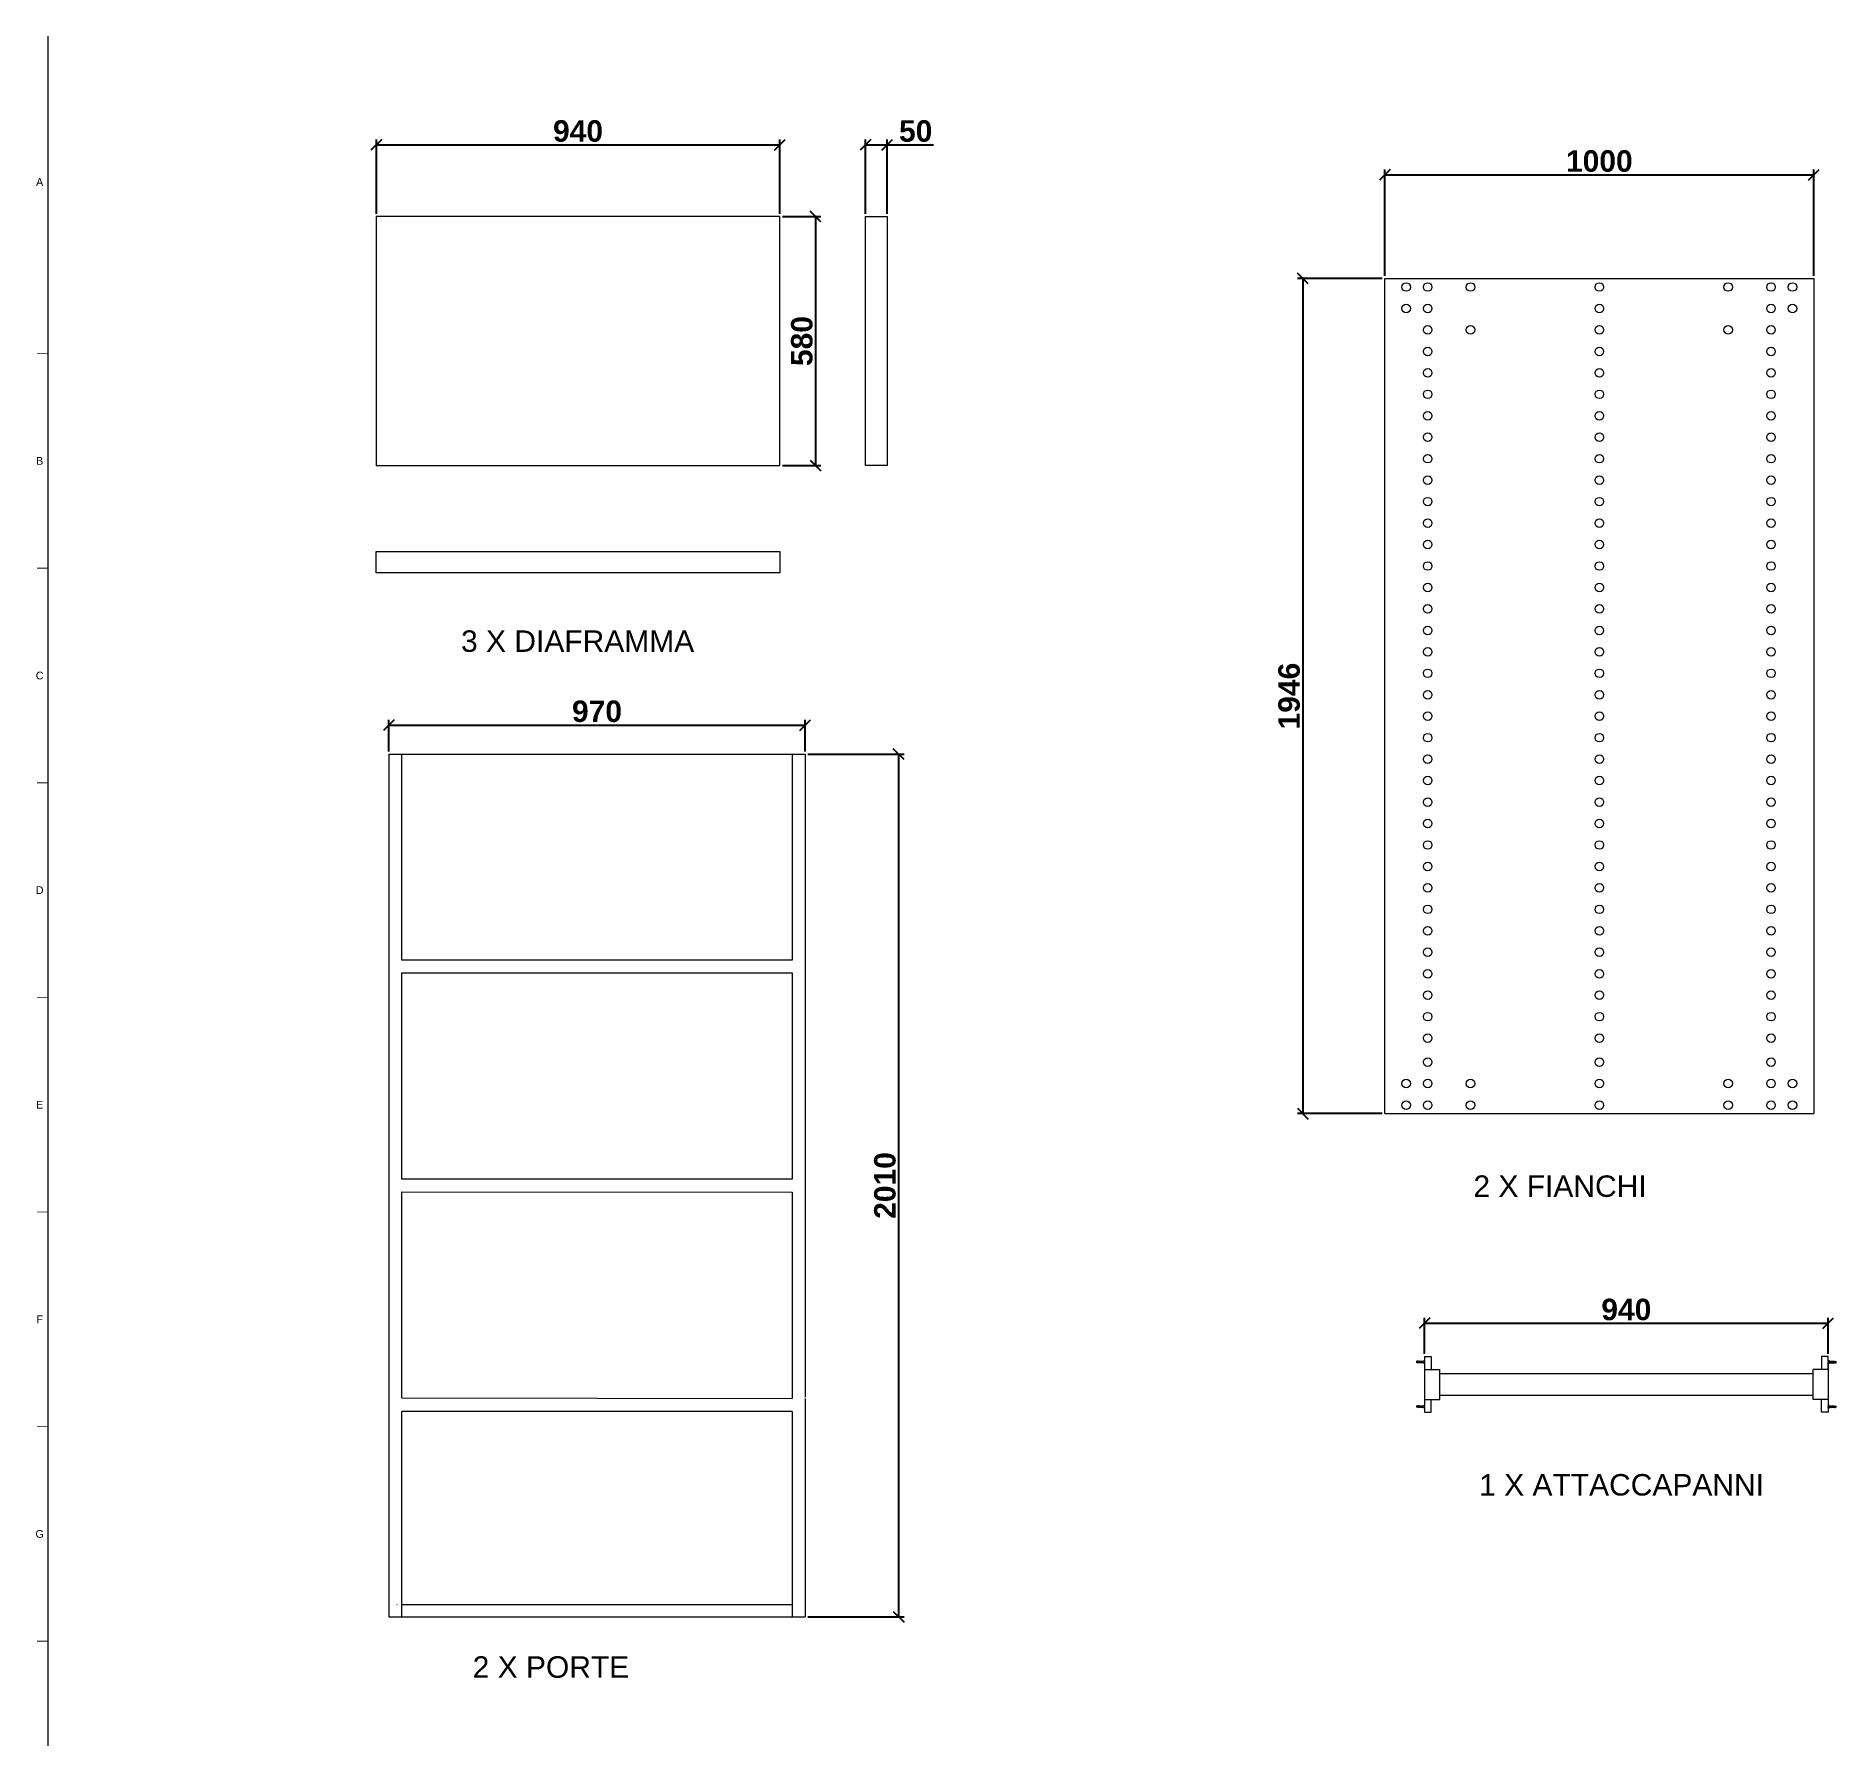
# Paper-space layout 'A737' of a CAD drawing. Header units: centimetres, sheet in millimetres. Extents: x 15 to 581, y 8 to 413.
# Drawn here: x 14.6 to 434, y 11.7 to 410.1 of the extents above; entities that cross this region are included whole.
import ezdxf
from ezdxf.enums import TextEntityAlignment as Align

# ---------------------------------------------------------------- set-up
doc = ezdxf.new("R2010")
doc.units = ezdxf.units.CM
for name, color, linetype, lineweight in [('A-ANNO-DIMS', 1, 'Continuous', 18), ('A-ELEV-MBE', 8, 'Continuous', 9), ('G-ANNO-TEXT', 3, 'Continuous', 18), ('G-ANNO-TTLB', 3, 'Continuous', 18)]:
    doc.layers.add(name, color=color, linetype=linetype, lineweight=lineweight)
doc.styles.add('ARIAL', font='arial.ttf')
doc.styles.add('ARIAL-BOLD', font='arialbd.ttf')
doc.dimstyles.new('ISO-25', dxfattribs={"dimtxt": 5, "dimasz": 2.5, "dimexe": 1.25, "dimexo": 0.625, "dimtad": 1, "dimlfac": 10, "dimtxsty": 'ARIAL-BOLD', "dimblk": 'OBLIQUE', "dimcen": 2.5, "dimclrt": 256, "dimadec": 0, "dimazin": 0, "dimtfac": 1, "dimtmove": 0, "dimatfit": 3, "dimfxl": 1, "dimarcsym": 0})

psp = doc.layouts.new('A737')

# ---------------------------------------------------------------- texts
at = {"layer": 'G-ANNO-TEXT', "style": 'ARIAL'}
for s, p in [('A', (15.468, 376.0571)), ('B', (15.468, 311.0773)), ('C', (15.468, 261.0773)), ('D', (15.468, 211.0773)), ('E', (15.468, 161.0773)), ('F', (15.468, 111.0773)), ('G', (15.468, 61.0773))]:
    psp.add_text(s, height=1.8, dxfattribs=at).set_placement(p, align=Align.MIDDLE_CENTER)
at = {"layer": 'G-ANNO-TEXT', "char_height": 5, "attachment_point": 1}
for s, insert in [('{\\fArial|b0|i0|c134|p34;3 X DIAFRAMMA }', (113.6544, 271.5864)), ('{\\fArial|b0|i0|c134|p34;2 X FIANCHI}', (349.5581, 144.5989)), ('{\\fArial|b0|i0|c134|p34;1 X ATTACCAPANNI}', (350.9013, 75.0175)), ('{\\fArial|b0|i0|c134|p34;2 X PORTE}', (116.3649, 32.5608))]:
    psp.add_mtext_dynamic_manual_height_columns(s, width=76.045492, gutter_width=1, heights=[0], dxfattribs=dict(at, insert=insert))

# ---------------------------------------------------------------- blocks, each defined once
blk = doc.blocks.new('_Oblique')
at = {"color": 0, "linetype": 'ByBlock', "lineweight": -2}
blk.add_line((-0.5, -0.5), (0.5, 0.5), dxfattribs=at)
blk = doc.blocks.new('*D66')
at = {"layer": 'A-ANNO-DIMS', "color": 0, "lineweight": -2, "transparency": 16777216}
for p, q in [((93.92, 368.62), (93.92, 385.98)), ((187.92, 368.62), (187.92, 385.98)), ((93.92, 384.73), (187.92, 384.73))]:
    blk.add_line(p, q, dxfattribs=at)
at = {"layer": 'Defpoints', "color": 0, "transparency": 16777216}
for p in [(187.92, 384.73), (93.92, 368), (187.92, 368)]:
    blk.add_point(p, dxfattribs=at)
at = {"layer": 'A-ANNO-DIMS', "color": 0, "lineweight": -2, "transparency": 16777216, "xscale": 2.5, "yscale": 2.5, "zscale": 2.5, "rotation": 180}
blk.add_blockref('_Oblique', (93.92, 384.73), dxfattribs=at)
at = {"layer": 'A-ANNO-DIMS', "color": 0, "lineweight": -2, "transparency": 16777216, "xscale": 2.5, "yscale": 2.5, "zscale": 2.5}
blk.add_blockref('_Oblique', (187.92, 384.73), dxfattribs=at)
at = {"layer": 'A-ANNO-DIMS', "transparency": 16777216, "insert": (140.92, 387.91), "char_height": 5, "attachment_point": 5, "style": 'ARIAL-BOLD'}
blk.add_mtext('940', dxfattribs=at)
blk = doc.blocks.new('*D67')
at = {"layer": 'A-ANNO-DIMS', "color": 0, "lineweight": -2, "transparency": 16777216}
for p, q in [((188.54, 368), (197.52, 368)), ((196.27, 368), (196.27, 310)), ((188.54, 310), (197.52, 310))]:
    blk.add_line(p, q, dxfattribs=at)
at = {"layer": 'Defpoints', "color": 0, "transparency": 16777216}
for p in [(187.92, 368), (187.92, 310), (196.27, 310)]:
    blk.add_point(p, dxfattribs=at)
at = {"layer": 'A-ANNO-DIMS', "color": 0, "lineweight": -2, "transparency": 16777216, "xscale": 2.5, "yscale": 2.5, "zscale": 2.5}
for p, rotation in [((196.27, 368), 90), ((196.27, 310), 270)]:
    blk.add_blockref('_Oblique', p, dxfattribs=dict(at, rotation=rotation))
at = {"layer": 'A-ANNO-DIMS', "transparency": 16777216, "insert": (193.09, 339), "char_height": 5, "attachment_point": 5, "rotation": 90, "style": 'ARIAL-BOLD'}
blk.add_mtext('580', dxfattribs=at)
blk = doc.blocks.new('*D68')
at = {"layer": 'A-ANNO-DIMS', "color": 0, "lineweight": -2, "transparency": 16777216}
for p, q in [((207.92, 368.62), (207.92, 385.98)), ((212.92, 368.62), (212.92, 385.98)), ((207.92, 384.73), (212.92, 384.73)), ((212.92, 384.73), (223.78, 384.73))]:
    blk.add_line(p, q, dxfattribs=at)
at = {"layer": 'Defpoints', "color": 0, "transparency": 16777216}
for p in [(212.92, 384.73), (207.92, 368), (212.92, 368)]:
    blk.add_point(p, dxfattribs=at)
at = {"layer": 'A-ANNO-DIMS', "color": 0, "lineweight": -2, "transparency": 16777216, "xscale": 2.5, "yscale": 2.5, "zscale": 2.5, "rotation": 180}
blk.add_blockref('_Oblique', (207.92, 384.73), dxfattribs=at)
at = {"layer": 'A-ANNO-DIMS', "color": 0, "lineweight": -2, "transparency": 16777216, "xscale": 2.5, "yscale": 2.5, "zscale": 2.5}
blk.add_blockref('_Oblique', (212.92, 384.73), dxfattribs=at)
at = {"layer": 'A-ANNO-DIMS', "transparency": 16777216, "insert": (219.6, 387.91), "char_height": 5, "attachment_point": 5, "style": 'ARIAL-BOLD'}
blk.add_mtext('50', dxfattribs=at)
blk = doc.blocks.new('*D71')
at = {"layer": 'A-ANNO-DIMS', "color": 0, "lineweight": -2, "transparency": 16777216}
for p, q in [((194.46, 242.76), (216.88, 242.76)), ((215.63, 242.76), (215.63, 41.76)), ((194.46, 41.76), (216.88, 41.76))]:
    blk.add_line(p, q, dxfattribs=at)
at = {"layer": 'Defpoints', "color": 0, "transparency": 16777216}
for p in [(193.84, 242.76), (193.84, 41.76), (215.63, 41.76)]:
    blk.add_point(p, dxfattribs=at)
at = {"layer": 'A-ANNO-DIMS', "color": 0, "lineweight": -2, "transparency": 16777216, "xscale": 2.5, "yscale": 2.5, "zscale": 2.5}
for p, rotation in [((215.63, 242.76), 90), ((215.63, 41.76), 270)]:
    blk.add_blockref('_Oblique', p, dxfattribs=dict(at, rotation=rotation))
at = {"layer": 'A-ANNO-DIMS', "transparency": 16777216, "insert": (212.45, 142.26), "char_height": 5, "attachment_point": 5, "rotation": 90, "style": 'ARIAL-BOLD'}
blk.add_mtext('2010', dxfattribs=at)
blk = doc.blocks.new('*D74')
at = {"layer": 'A-ANNO-DIMS', "color": 0, "lineweight": -2, "transparency": 16777216}
for p, q in [((96.84, 243.39), (96.84, 250.78)), ((96.84, 249.53), (193.84, 249.53)), ((193.84, 243.39), (193.84, 250.78))]:
    blk.add_line(p, q, dxfattribs=at)
at = {"layer": 'Defpoints', "color": 0, "transparency": 16777216}
for p in [(193.84, 249.53), (96.84, 242.76), (193.84, 242.76)]:
    blk.add_point(p, dxfattribs=at)
at = {"layer": 'A-ANNO-DIMS', "color": 0, "lineweight": -2, "transparency": 16777216, "xscale": 2.5, "yscale": 2.5, "zscale": 2.5, "rotation": 180}
blk.add_blockref('_Oblique', (96.84, 249.53), dxfattribs=at)
at = {"layer": 'A-ANNO-DIMS', "color": 0, "lineweight": -2, "transparency": 16777216, "xscale": 2.5, "yscale": 2.5, "zscale": 2.5}
blk.add_blockref('_Oblique', (193.84, 249.53), dxfattribs=at)
at = {"layer": 'A-ANNO-DIMS', "transparency": 16777216, "insert": (145.34, 252.71), "char_height": 5, "attachment_point": 5, "style": 'ARIAL-BOLD'}
blk.add_mtext('970', dxfattribs=at)
blk = doc.blocks.new('*D69')
at = {"layer": 'A-ANNO-DIMS', "color": 0, "lineweight": -2, "transparency": 16777216}
for p, q in [((328.28, 353.59), (308.55, 353.59)), ((309.8, 353.59), (309.8, 158.99)), ((328.28, 158.99), (308.55, 158.99))]:
    blk.add_line(p, q, dxfattribs=at)
at = {"layer": 'Defpoints', "color": 0, "transparency": 16777216}
for p in [(328.9, 353.59), (309.8, 158.99), (328.9, 158.99)]:
    blk.add_point(p, dxfattribs=at)
at = {"layer": 'A-ANNO-DIMS', "color": 0, "lineweight": -2, "transparency": 16777216, "xscale": 2.5, "yscale": 2.5, "zscale": 2.5}
for p, rotation in [((309.8, 353.59), 90), ((309.8, 158.99), 270)]:
    blk.add_blockref('_Oblique', p, dxfattribs=dict(at, rotation=rotation))
at = {"layer": 'A-ANNO-DIMS', "transparency": 16777216, "insert": (306.63, 256.29), "char_height": 5, "attachment_point": 5, "rotation": 90, "style": 'ARIAL-BOLD'}
blk.add_mtext('1946', dxfattribs=at)
blk = doc.blocks.new('*D70')
at = {"layer": 'A-ANNO-DIMS', "color": 0, "lineweight": -2, "transparency": 16777216}
for p, q in [((328.9, 354.22), (328.9, 378.99)), ((328.9, 377.74), (428.9, 377.74)), ((428.9, 354.22), (428.9, 378.99))]:
    blk.add_line(p, q, dxfattribs=at)
at = {"layer": 'Defpoints', "color": 0, "transparency": 16777216}
for p in [(428.9, 377.74), (328.9, 353.59), (428.9, 353.59)]:
    blk.add_point(p, dxfattribs=at)
at = {"layer": 'A-ANNO-DIMS', "color": 0, "lineweight": -2, "transparency": 16777216, "xscale": 2.5, "yscale": 2.5, "zscale": 2.5, "rotation": 180}
blk.add_blockref('_Oblique', (328.9, 377.74), dxfattribs=at)
at = {"layer": 'A-ANNO-DIMS', "color": 0, "lineweight": -2, "transparency": 16777216, "xscale": 2.5, "yscale": 2.5, "zscale": 2.5}
blk.add_blockref('_Oblique', (428.9, 377.74), dxfattribs=at)
at = {"layer": 'A-ANNO-DIMS', "transparency": 16777216, "insert": (378.9, 380.92), "char_height": 5, "attachment_point": 5, "style": 'ARIAL-BOLD'}
blk.add_mtext('1000', dxfattribs=at)
blk = doc.blocks.new('*D73')
at = {"layer": 'A-ANNO-DIMS', "color": 0, "lineweight": -2, "transparency": 16777216}
for p, q in [((338.19, 103.05), (338.19, 111.41)), ((338.19, 110.16), (432.19, 110.16)), ((432.19, 103.05), (432.19, 111.41))]:
    blk.add_line(p, q, dxfattribs=at)
at = {"layer": 'Defpoints', "color": 0, "transparency": 16777216}
for p in [(432.19, 110.16), (338.19, 102.42), (432.19, 102.42)]:
    blk.add_point(p, dxfattribs=at)
at = {"layer": 'A-ANNO-DIMS', "color": 0, "lineweight": -2, "transparency": 16777216, "xscale": 2.5, "yscale": 2.5, "zscale": 2.5, "rotation": 180}
blk.add_blockref('_Oblique', (338.19, 110.16), dxfattribs=at)
at = {"layer": 'A-ANNO-DIMS', "color": 0, "lineweight": -2, "transparency": 16777216, "xscale": 2.5, "yscale": 2.5, "zscale": 2.5}
blk.add_blockref('_Oblique', (432.19, 110.16), dxfattribs=at)
at = {"layer": 'A-ANNO-DIMS', "transparency": 16777216, "insert": (385.19, 113.34), "char_height": 5, "attachment_point": 5, "style": 'ARIAL-BOLD'}
blk.add_mtext('940', dxfattribs=at)

# ---------------------------------------------------------------- dimensions: what is measured, and where the dimension line sits
at = {"layer": 'A-ANNO-DIMS'}
for base, p1, p2, picture, middle in [((187.9171, 384.7298), (93.9171, 367.9967), (187.9171, 367.9967), '*D66', (140.9171, 387.9094)), ((212.9171, 384.7298), (207.9171, 367.9967), (212.9171, 367.9967), '*D68', (219.5994, 387.9077)), ((428.9014, 377.7392), (328.9014, 353.5906), (428.9014, 353.5906), '*D70', (378.9014, 380.917)), ((193.8399, 249.5278), (96.8399, 242.7644), (193.8399, 242.7644), '*D74', (145.3399, 252.7074)), ((432.1943, 110.1623), (338.1943, 102.421), (432.1943, 102.421), '*D73', (385.1943, 113.3419))]:
    dim = psp.add_linear_dim(base=base, p1=p1, p2=p2, dimstyle='ISO-25', dxfattribs=at)
    dim.commit()
    dim.dimension.update_dxf_attribs({"geometry": picture, "text_midpoint": middle})
for base, p1, p2, picture, middle in [((196.2743, 309.9967), (187.9171, 367.9967), (187.9171, 309.9967), '*D67', (193.0948, 338.9967)), ((309.8046, 158.9906), (328.9014, 353.5906), (328.9014, 158.9906), '*D69', (306.6251, 256.2906)), ((215.6268, 41.7644), (193.8399, 242.7644), (193.8399, 41.7644), '*D71', (212.4489, 142.2644))]:
    dim = psp.add_linear_dim(base=base, p1=p1, p2=p2, angle=90, dimstyle='ISO-25', dxfattribs=at)
    dim.commit()
    dim.dimension.update_dxf_attribs({"geometry": picture, "text_midpoint": middle})

# ---------------------------------------------------------------- linework, layer by layer
at = {"layer": 'A-ELEV-MBE'}
for p, q in [((93.9171, 367.9967), (93.9171, 309.9967)), ((187.9171, 367.9967), (93.9171, 367.9967)), ((187.9171, 309.9967), (187.9171, 367.9967)), ((207.9171, 309.9967), (207.9171, 367.9967)), ((207.9171, 367.9967), (212.9171, 367.9967)), ((212.9171, 367.9967), (212.9171, 309.9967)), ((328.9014, 158.9906), (328.9014, 353.5906)), ((328.9014, 353.5906), (428.9014, 353.5906)), ((428.4896, 353.5906), (428.511, 353.5906)), ((428.9014, 353.5906), (428.9014, 158.9906)), ((428.9014, 350.2829), (428.9014, 350.2823)), ((93.9171, 309.9967), (187.9171, 309.9967)), ((212.9171, 309.9967), (207.9171, 309.9967)), ((93.9171, 289.9967), (187.9171, 289.9967)), ((93.9171, 284.9967), (93.9171, 289.9967)), ((187.9171, 289.9967), (187.9171, 284.9967)), ((187.9171, 284.9967), (93.9171, 284.9967)), ((96.8399, 242.7644), (96.8399, 41.7644)), ((96.8399, 242.7644), (193.8399, 242.7644)), ((99.8822, 194.7644), (99.8909, 242.7644)), ((190.8399, 242.7644), (190.8399, 194.7644)), ((193.8399, 242.7644), (193.8399, 92.9158)), ((190.8399, 194.7644), (99.8822, 194.7644)), ((99.873, 143.7644), (99.8817, 191.7644)), ((99.8822, 191.7644), (190.8399, 191.7644)), ((190.8399, 191.7644), (190.8399, 188.7448)), ((190.8399, 188.7448), (190.8399, 143.7644)), ((328.9014, 158.9906), (428.9014, 158.9906)), ((190.8399, 143.7644), (99.873, 143.7644)), ((99.8638, 92.7644), (99.8725, 140.7644)), ((99.873, 140.7644), (190.8399, 140.683)), ((190.8399, 140.683), (190.8399, 92.624)), ((336.3443, 100.971), (336.3443, 101.271)), ((337.8443, 101.271), (336.3443, 101.271)), ((337.8443, 100.971), (336.3443, 100.971)), ((336.5147, 100.821), (336.3767, 101.3927)), ((336.6647, 100.821), (336.5267, 101.3927)), ((336.8147, 100.821), (336.6767, 101.3927)), ((336.9647, 100.821), (336.8267, 101.3927)), ((337.1147, 100.821), (336.9767, 101.3927)), ((337.2647, 100.821), (337.1267, 101.3927)), ((337.4147, 100.821), (337.2767, 101.3927)), ((337.5647, 100.821), (337.4267, 101.3927)), ((337.7147, 100.821), (337.5767, 101.3927)), ((337.8443, 100.821), (337.8443, 101.421)), ((337.8443, 101.421), (338.1943, 101.421)), ((337.8443, 101.421), (337.8443, 101.271)), ((337.8443, 100.821), (337.8443, 100.971)), ((338.1943, 100.821), (337.8443, 100.821)), ((338.1943, 102.421), (339.6943, 102.421)), ((338.1943, 102.421), (338.1943, 101.421)), ((338.1943, 100.821), (338.1943, 99.421)), ((339.6943, 102.421), (339.6943, 99.421)), ((430.6943, 102.421), (430.6943, 99.421)), ((432.1943, 102.421), (430.6943, 102.421)), ((432.1943, 101.421), (432.1943, 102.421)), ((432.5443, 101.421), (432.1943, 101.421)), ((432.1943, 100.821), (432.1943, 91.021)), ((432.1943, 99.421), (432.1943, 100.821)), ((432.1943, 100.821), (432.5443, 100.821)), ((432.5443, 100.821), (432.5443, 101.421)), ((432.5443, 101.421), (432.5443, 101.271)), ((432.5443, 101.271), (434.0443, 101.271)), ((432.5443, 100.821), (432.5443, 100.971)), ((432.5443, 100.971), (434.0443, 100.971)), ((432.6739, 100.821), (432.8119, 101.3927)), ((432.8239, 100.821), (432.9619, 101.3927)), ((432.9739, 100.821), (433.1119, 101.3927)), ((433.1239, 100.821), (433.2619, 101.3927)), ((433.2739, 100.821), (433.4119, 101.3927)), ((433.4239, 100.821), (433.5619, 101.3927)), ((433.5739, 100.821), (433.7119, 101.3927)), ((433.7239, 100.821), (433.8619, 101.3927)), ((433.8739, 100.821), (434.0119, 101.3927)), ((434.0443, 100.971), (434.0443, 101.271)), ((338.1943, 99.421), (341.6943, 99.421)), ((338.1943, 99.421), (338.1943, 92.421)), ((341.6943, 92.421), (341.6943, 99.421)), ((341.6943, 98.421), (428.6943, 98.421)), ((428.6943, 92.421), (428.6943, 99.421)), ((432.1943, 99.421), (428.6943, 99.421)), ((432.1943, 99.421), (432.1943, 92.421)), ((99.873, 92.7644), (190.8399, 92.624)), ((193.8399, 92.624), (193.8399, 41.7644)), ((338.1943, 92.421), (341.6943, 92.421)), ((338.1943, 92.421), (338.1943, 91.021)), ((339.6943, 89.421), (339.6943, 92.421)), ((341.6943, 93.421), (428.6943, 93.421)), ((432.1943, 92.421), (428.6943, 92.421)), ((430.6943, 89.421), (430.6943, 92.421)), ((432.1943, 92.421), (432.1943, 91.021)), ((99.8546, 41.7644), (99.8632, 89.624)), ((190.8399, 89.624), (99.8632, 89.624)), ((190.8399, 89.624), (190.8399, 41.7644)), ((336.3443, 90.571), (336.3443, 90.871)), ((337.8443, 90.871), (336.3443, 90.871)), ((337.8443, 90.571), (336.3443, 90.571)), ((336.5147, 90.421), (336.3767, 90.9927)), ((336.6647, 90.421), (336.5267, 90.9927)), ((336.8147, 90.421), (336.6767, 90.9927)), ((336.9647, 90.421), (336.8267, 90.9927)), ((337.1147, 90.421), (336.9767, 90.9927)), ((337.2647, 90.421), (337.1267, 90.9927)), ((337.4147, 90.421), (337.2767, 90.9927)), ((337.5647, 90.421), (337.4267, 90.9927)), ((337.7147, 90.421), (337.5767, 90.9927)), ((337.8443, 91.021), (338.1943, 91.021)), ((337.8443, 91.021), (337.8443, 90.871)), ((337.8443, 90.421), (337.8443, 90.871)), ((338.1943, 90.421), (337.8443, 90.421)), ((338.1943, 90.421), (338.1943, 89.421)), ((338.1943, 89.421), (339.6943, 89.421)), ((432.1943, 89.421), (430.6943, 89.421)), ((432.5443, 91.021), (432.1943, 91.021)), ((432.1943, 90.421), (432.1943, 89.421)), ((432.1943, 90.421), (432.5443, 90.421)), ((432.5443, 90.421), (432.5443, 91.021)), ((432.5443, 91.021), (432.5443, 90.871)), ((432.5443, 90.871), (434.0443, 90.871)), ((432.5443, 90.421), (432.5443, 90.571)), ((432.5443, 90.571), (434.0443, 90.571)), ((432.6739, 90.421), (432.8119, 90.9927)), ((432.8239, 90.421), (432.9619, 90.9927)), ((432.9739, 90.421), (433.1119, 90.9927)), ((433.1239, 90.421), (433.2619, 90.9927)), ((433.2739, 90.421), (433.4119, 90.9927)), ((433.4239, 90.421), (433.5619, 90.9927)), ((433.5739, 90.421), (433.7119, 90.9927)), ((433.7239, 90.421), (433.8619, 90.9927)), ((433.8739, 90.421), (434.0119, 90.9927)), ((434.0443, 90.571), (434.0443, 90.871)), ((98.764, 44.5644), (98.6872, 44.5644)), ((190.8399, 44.5644), (99.8551, 44.5644)), ((96.8399, 41.7644), (99.8546, 41.7644)), ((99.8546, 41.7644), (190.8399, 41.7644)), ((190.8399, 41.7644), (193.8399, 41.7644))]:
    psp.add_line(p, q, dxfattribs=at)
for centre in [(333.9014, 351.5906), (338.9014, 351.5906), (348.9014, 351.5906), (378.9014, 351.5906), (408.9014, 351.5906), (418.9014, 351.5906), (423.9014, 351.5906), (333.9014, 346.5906), (338.9014, 346.5906), (378.9014, 346.5906), (418.9014, 346.5906), (423.9014, 346.5906), (338.9014, 341.5906), (348.9014, 341.5906), (378.9014, 341.5906), (408.9014, 341.5906), (418.9014, 341.5906), (338.9014, 336.5906), (378.9014, 336.5906), (418.9014, 336.5906), (338.9014, 331.5906), (378.9014, 331.5906), (418.9014, 331.5906), (338.9014, 326.5906), (378.9014, 326.5906), (418.9014, 326.5906), (338.9014, 321.5906), (378.9014, 321.5906), (418.9014, 321.5906), (338.9014, 316.5906), (378.9014, 316.5906), (418.9014, 316.5906), (338.9014, 311.5906), (378.9014, 311.5906), (418.9014, 311.5906), (338.9014, 306.5906), (378.9014, 306.5906), (418.9014, 306.5906), (338.9014, 301.5906), (378.9014, 301.5906), (418.9014, 301.5906), (338.9014, 296.5906), (378.9014, 296.5906), (418.9014, 296.5906), (338.9014, 291.5906), (378.9014, 291.5906), (418.9014, 291.5906), (338.9014, 286.5906), (378.9014, 286.5906), (418.9014, 286.5906), (338.9014, 281.5906), (378.9014, 281.5906), (418.9014, 281.5906), (338.9014, 276.5906), (378.9014, 276.5906), (418.9014, 276.5906), (338.9014, 271.5906), (378.9014, 271.5906), (418.9014, 271.5906), (338.9014, 266.5906), (378.9014, 266.5906), (418.9014, 266.5906), (338.9014, 261.5906), (378.9014, 261.5906), (418.9014, 261.5906), (338.9014, 256.5906), (378.9014, 256.5906), (418.9014, 256.5906), (338.9014, 251.5906), (378.9014, 251.5906), (418.9014, 251.5906), (338.9014, 246.5906), (378.9014, 246.5906), (418.9014, 246.5906), (338.9014, 241.5906), (378.9014, 241.5906), (418.9014, 241.5906), (338.9014, 236.5906), (378.9014, 236.5906), (418.9014, 236.5906), (338.9014, 231.5906), (378.9014, 231.5906), (418.9014, 231.5906), (338.9014, 226.5906), (378.9014, 226.5906), (418.9014, 226.5906), (338.9014, 221.5906), (378.9014, 221.5906), (418.9014, 221.5906), (338.9014, 216.5906), (378.9014, 216.5906), (418.9014, 216.5906), (338.9014, 211.5906), (378.9014, 211.5906), (418.9014, 211.5906), (338.9014, 206.5906), (378.9014, 206.5906), (418.9014, 206.5906), (338.9014, 201.5906), (378.9014, 201.5906), (418.9014, 201.5906), (338.9014, 196.5906), (378.9014, 196.5906), (418.9014, 196.5906), (338.9014, 191.5906), (378.9014, 191.5906), (418.9014, 191.5906), (338.9014, 186.5906), (378.9014, 186.5906), (418.9014, 186.5906), (338.9014, 181.5906), (378.9014, 181.5906), (418.9014, 181.5906), (338.9014, 176.5906), (378.9014, 176.5906), (418.9014, 176.5906), (338.9014, 170.9906), (378.9014, 170.9906), (418.9014, 170.9906), (333.9014, 165.9906), (338.9014, 165.9906), (348.9014, 165.9906), (378.9014, 165.9906), (408.9014, 165.9906), (418.9014, 165.9906), (423.9014, 165.9906), (333.9014, 160.9906), (338.9014, 160.9906), (348.9014, 160.9906), (378.9014, 160.9906), (408.9014, 160.9906), (418.9014, 160.9906), (423.9014, 160.9906)]:
    psp.add_circle(centre, 1, dxfattribs=at)
for centre, start, end in [((337.3193, 101.121), 341.075356, 18.924644), ((433.0693, 101.121), 161.075356, 198.924644), ((337.3193, 90.721), 341.075356, 18.924644), ((433.0693, 90.721), 161.075356, 198.924644)]:
    psp.add_arc(centre, 0.925, start, end, dxfattribs=at)
at = {"layer": 'G-ANNO-TTLB'}
psp.add_line((17.3823, 410.0773), (17.3823, 11.6615), dxfattribs=at)
at = {"layer": 'G-ANNO-TTLB', "const_width": 0.18, "flags": 128}
for points in [[(17.3823, 336.0773), (14.8823, 336.0773)], [(17.3823, 286.0773), (14.8823, 286.0773)], [(17.3823, 236.0773), (14.8823, 236.0773)], [(17.3823, 186.0773), (14.8823, 186.0773)], [(17.3823, 136.0773), (14.8823, 136.0773)], [(17.3823, 86.0773), (14.8823, 86.0773)], [(17.3823, 36.0773), (14.8823, 36.0773)]]:
    psp.add_lwpolyline(points, dxfattribs=at)

psp.set_redraw_order([(e.dxf.handle, doc.entitydb.next_handle()) for e in psp.query("TEXT MTEXT ATTDEF DIMENSION ARC_DIMENSION")])  # texts and dimensions are drawn at this point

doc.saveas('drawing.dxf')
